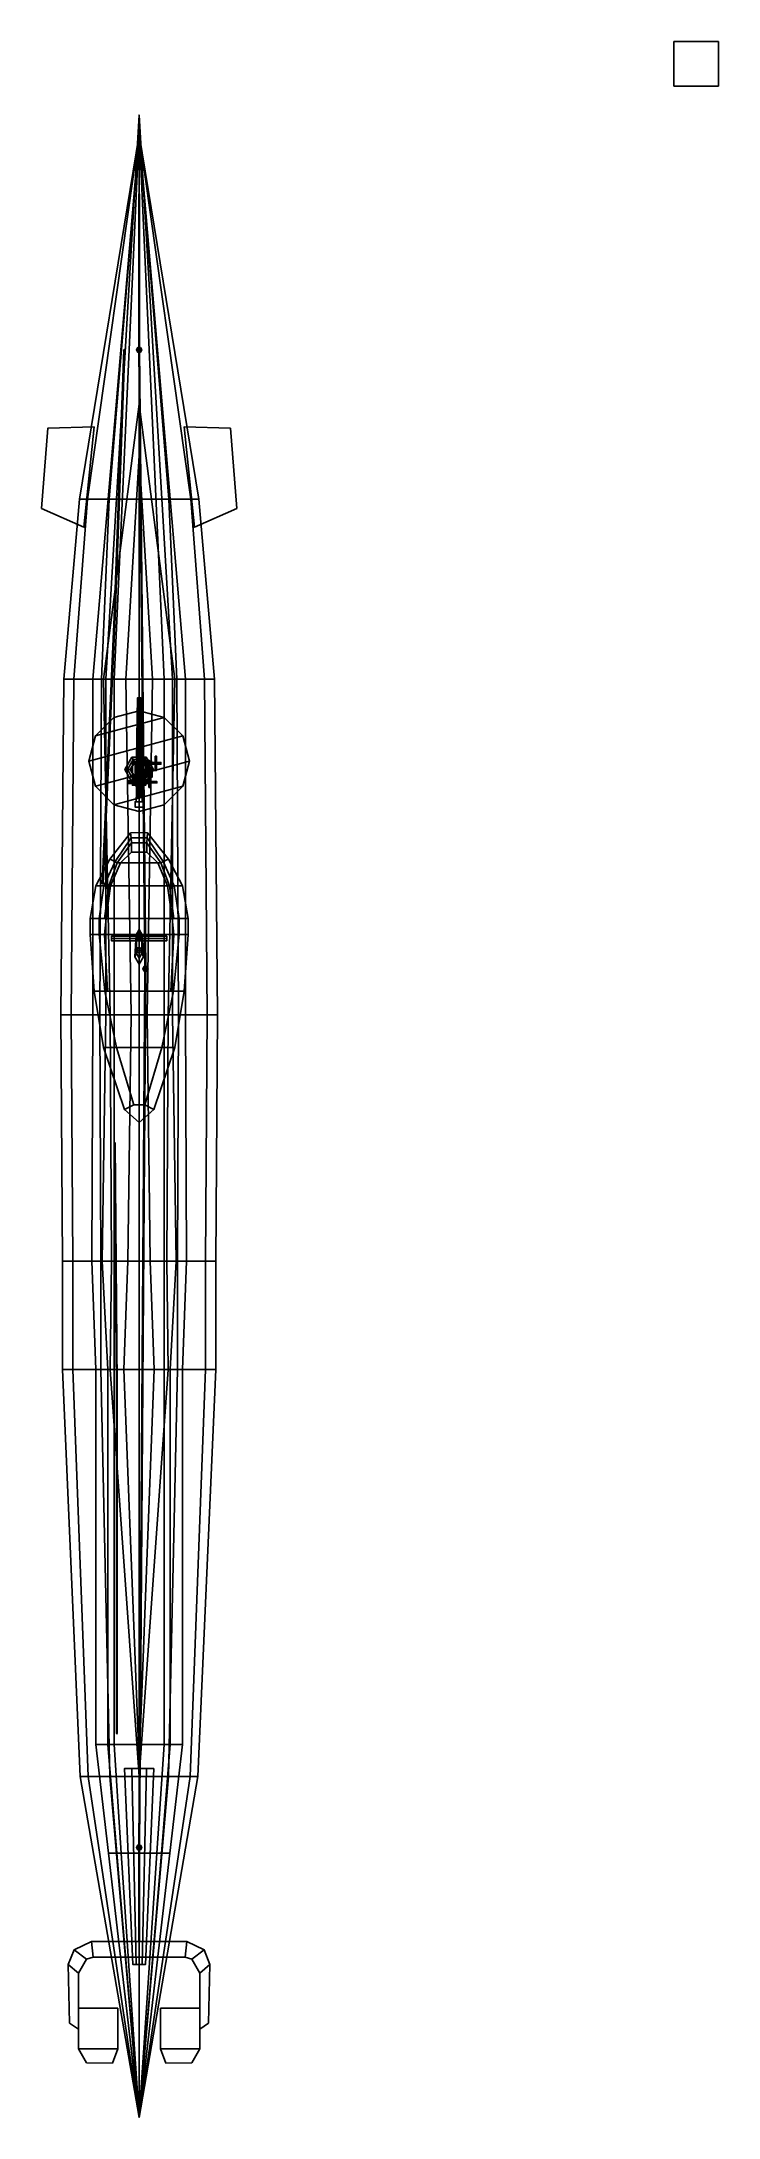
# Model space of a CAD drawing. Header units: millimetres. Extents: x -2.2 to 13, y -22.5 to 24.1.
import ezdxf

# ---------------------------------------------------------------- set-up
doc = ezdxf.new("R2010")
doc.units = ezdxf.units.MM
for name, color, linetype in [('gun', 1, 'Continuous'), ('mount', 2, 'Continuous'), ('sleeve', 5, 'Continuous')]:
    doc.layers.add(name, color=color, linetype=linetype)

msp = doc.modelspace()

# ---------------------------------------------------------------- linework, layer by layer
for points in [[(13, 24.12, 1), (13, 24.12), (12, 24.12), (12, 24.12, 1)], [(13, 24.12), (13, 23.12), (12, 23.12), (12, 24.12)], [(12, 24.12), (12, 23.12), (12, 23.12, 1), (12, 24.12, 1)], [(12, 24.12, 1), (12, 23.12, 1), (13, 23.12, 1), (13, 24.12, 1)], [(13, 23.12, 1), (13, 23.12), (13, 24.12), (13, 24.12, 1)], [(12, 23.12, 1), (12, 23.12), (13, 23.12), (13, 23.12, 1)], [(0, 22.47, 1.12), (0, 22.03, -0.67), (-1.04, 9.81, 0.42), (-0.75, 9.81, 1.37)], [(0, 22.13, 1.42), (0, 22.47, 1.12), (-0.75, 9.81, 1.37), (-0.56, 9.81, 1.53)], [(0.56, 9.81, 1.53), (0.75, 9.81, 1.37), (0, 22.47, 1.12), (0, 22.13, 1.42)], [(0.75, 9.81, 1.37), (1.04, 9.81, 0.42), (0, 22.03, -0.67), (0, 22.47, 1.12)], [(-1.34, 13.85, -0.67), (-1.16, 13.85), (0, 22.03, -0.67)], [(-1.16, 13.85, -1.34), (-1.34, 13.85, -0.67), (0, 22.03, -0.67)], [(-1.16, 13.85), (-0.67, 13.85, 0.49), (0, 22.03, -0.67)], [(-0.67, 13.85, -1.83), (-1.16, 13.85, -1.34), (0, 22.03, -0.67)], [(-0.67, 13.85, 0.49), (0, 13.85, 0.67), (0, 22.03, -0.67)], [(0, 13.85, -2.01), (-0.67, 13.85, -1.83), (0, 22.03, -0.67)], [(0, 22.13, 1.42), (0, 22.13, 1.42), (-0.56, 9.81, 1.53), (0, 9.81, 1.53)], [(0, 9.81, 1.53), (0.56, 9.81, 1.53), (0, 22.13, 1.42)], [(0, 13.85, 0.67), (0.67, 13.85, 0.49), (0, 22.03, -0.67)], [(0.67, 13.85, 0.49), (1.16, 13.85), (0, 22.03, -0.67)], [(1.16, 13.85), (1.34, 13.85, -0.67), (0, 22.03, -0.67)], [(1.34, 13.85, -0.67), (1.16, 13.85, -1.34), (0, 22.03, -0.67)], [(1.16, 13.85, -1.34), (0.67, 13.85, -1.83), (0, 22.03, -0.67)], [(0.67, 13.85, -1.83), (0, 13.85, -2.01), (0, 22.03, -0.67)], [(0, 20.7, 1.43), (-0.01, 20.7, 1.42), (-0.01, 17.2, 2.77), (0, 17.2, 2.78)], [(-0.01, 20.7, 1.42), (0, 20.7, 1.41), (0, 17.2, 2.76), (-0.01, 17.2, 2.77)], [(0.01, 20.7, 1.42), (0, 20.7, 1.43), (0, 17.2, 2.78), (0.01, 17.2, 2.77)], [(0, 20.7, 1.41), (0.01, 20.7, 1.42), (0.01, 17.2, 2.77), (0, 17.2, 2.76)], [(-0.03, 17.252, 1.46), (-0.06, 17.2, 1.46), (-0.06, 17.2, 2.82), (-0.03, 17.252, 2.82)], [(-0.06, 17.2, 2.82), (0.06, 17.2, 2.82), (0.03, 17.252, 2.82), (-0.03, 17.252, 2.82)], [(0.03, 17.252, 1.46), (-0.03, 17.252, 1.46), (-0.03, 17.252, 2.82), (0.03, 17.252, 2.82)], [(0.06, 17.2, 1.46), (0.03, 17.252, 1.46), (0.03, 17.252, 2.82), (0.06, 17.2, 2.82)], [(-0.33, 17.21, 2.52), (-0.34, 17.2, 2.51), (-0.56, 11.21, 2.51), (-0.55, 11.21, 2.52)], [(-0.34, 17.2, 2.51), (-0.33, 17.19, 2.5), (-0.55, 11.21, 2.5), (-0.56, 11.21, 2.51)], [(-0.32, 17.2, 2.51), (-0.33, 17.21, 2.52), (-0.55, 11.21, 2.52), (-0.54, 11.21, 2.51)], [(-0.33, 17.19, 2.5), (-0.32, 17.2, 2.51), (-0.54, 11.21, 2.51), (-0.55, 11.21, 2.5)], [(-0.33, 17.21, 1.46), (-0.34, 17.2, 1.46), (-0.34, 17.2, 2.51), (-0.33, 17.21, 2.52)], [(-0.34, 17.2, 1.46), (-0.33, 17.19, 1.46), (-0.33, 17.19, 2.5), (-0.34, 17.2, 2.51)], [(-0.32, 17.2, 1.46), (-0.33, 17.21, 1.46), (-0.33, 17.21, 2.52), (-0.32, 17.2, 2.51)], [(-0.33, 17.19, 1.46), (-0.32, 17.2, 1.46), (-0.32, 17.2, 2.51), (-0.33, 17.19, 2.5)], [(-0.06, 17.2, 1.46), (-0.03, 17.148, 1.46), (-0.03, 17.148, 2.82), (-0.06, 17.2, 2.82)], [(-0.03, 17.148, 2.82), (0.03, 17.148, 2.82), (0.06, 17.2, 2.82), (-0.06, 17.2, 2.82)], [(-0.03, 17.148, 1.46), (0.03, 17.148, 1.46), (0.03, 17.148, 2.82), (-0.03, 17.148, 2.82)], [(0, 17.2, 2.78), (-0.01, 17.2, 2.77), (0.13, 3.31, 5.67), (0.14, 3.31, 5.68)], [(-0.01, 17.2, 2.77), (0, 17.2, 2.76), (0.14, 3.31, 5.66), (0.13, 3.31, 5.67)], [(0.01, 17.2, 2.77), (0, 17.2, 2.78), (0.14, 3.31, 5.68), (0.15, 3.31, 5.67)], [(0, 17.2, 2.76), (0.01, 17.2, 2.77), (0.15, 3.31, 5.67), (0.14, 3.31, 5.66)], [(0.03, 17.148, 1.46), (0.06, 17.2, 1.46), (0.06, 17.2, 2.82), (0.03, 17.148, 2.82)], [(0, 15.98, -1.66), (0, 14.83, -1.98), (-0.3, 9.81, -2.6), (-0.8, 9.81, -2.19)], [(0.8, 9.81, -2.19), (0.3, 9.81, -2.6), (0, 14.83, -1.98), (0, 15.98, -1.66)], [(-2.19, 13.64, -1.25), (-1.24, 13.22, -1.25), (-1.01, 15.47, -1.25), (-2.05, 15.44, -1.25)], [(2.19, 13.64, -1.25), (1.24, 13.22, -1.25), (1.01, 15.47, -1.25), (2.05, 15.44, -1.25)], [(0.3, 9.81, -2.6), (-0.3, 9.81, -2.6), (0, 14.83, -1.98)], [(-1.69, 9.81, -0.75), (-1.464, 9.81, 0.095), (-1.16, 13.85), (-1.34, 13.85, -0.67)], [(-1.464, 9.81, -1.595), (-1.69, 9.81, -0.75), (-1.34, 13.85, -0.67), (-1.16, 13.85, -1.34)], [(-1.464, 9.81, 0.095), (-0.845, 9.81, 0.714), (-0.67, 13.85, 0.49), (-1.16, 13.85)], [(-0.845, 9.81, -2.214), (-1.464, 9.81, -1.595), (-1.16, 13.85, -1.34), (-0.67, 13.85, -1.83)], [(-0.845, 9.81, 0.714), (0, 9.81, 0.94), (0, 13.85, 0.67), (-0.67, 13.85, 0.49)], [(0, 9.81, -2.44), (-0.845, 9.81, -2.214), (-0.67, 13.85, -1.83), (0, 13.85, -2.01)], [(0, 9.81, 0.94), (0.845, 9.81, 0.714), (0.67, 13.85, 0.49), (0, 13.85, 0.67)], [(0.845, 9.81, -2.214), (0, 9.81, -2.44), (0, 13.85, -2.01), (0.67, 13.85, -1.83)], [(0.845, 9.81, 0.714), (1.464, 9.81, 0.095), (1.16, 13.85), (0.67, 13.85, 0.49)], [(1.464, 9.81, -1.595), (0.845, 9.81, -2.214), (0.67, 13.85, -1.83), (1.16, 13.85, -1.34)], [(1.464, 9.81, 0.095), (1.69, 9.81, -0.75), (1.34, 13.85, -0.67), (1.16, 13.85)], [(1.69, 9.81, -0.75), (1.464, 9.81, -1.595), (1.16, 13.85, -1.34), (1.34, 13.85, -0.67)], [(-0.55, 11.21, 2.52), (-0.56, 11.21, 2.51), (-0.83, 5.22, 2.51), (-0.82, 5.22, 2.52)], [(-0.56, 11.21, 2.51), (-0.55, 11.21, 2.5), (-0.82, 5.22, 2.5), (-0.83, 5.22, 2.51)], [(-0.54, 11.21, 2.51), (-0.55, 11.21, 2.52), (-0.82, 5.22, 2.52), (-0.81, 5.22, 2.51)], [(-0.55, 11.21, 2.5), (-0.54, 11.21, 2.51), (-0.81, 5.22, 2.51), (-0.82, 5.22, 2.5)], [(-0.55, 11.22, 1.51), (-0.56, 11.21, 1.51), (-0.56, 11.21, 2.51), (-0.55, 11.22, 2.51)], [(-0.56, 11.21, 1.51), (-0.55, 11.2, 1.51), (-0.55, 11.2, 2.51), (-0.56, 11.21, 2.51)], [(-0.54, 11.21, 1.51), (-0.55, 11.22, 1.51), (-0.55, 11.22, 2.51), (-0.54, 11.21, 2.51)], [(-0.55, 11.2, 1.51), (-0.54, 11.21, 1.51), (-0.54, 11.21, 2.51), (-0.55, 11.2, 2.51)], [(-1.76, 2.28, -0.86), (-1.524, 2.28, 0.02), (-1.464, 9.81, 0.095), (-1.69, 9.81, -0.75)], [(-1.524, 2.28, -1.74), (-1.76, 2.28, -0.86), (-1.69, 9.81, -0.75), (-1.464, 9.81, -1.595)], [(-1.524, 2.28, 0.02), (-0.88, 2.28, 0.664), (-0.845, 9.81, 0.714), (-1.464, 9.81, 0.095)], [(-0.88, 2.28, -2.384), (-1.524, 2.28, -1.74), (-1.464, 9.81, -1.595), (-0.845, 9.81, -2.214)], [(-0.75, 9.81, 1.37), (-1.04, 9.81, 0.42), (-1.04, 2.28, 0.43), (-0.75, 2.28, 1.42)], [(0, 2.28, -2.62), (-0.88, 2.28, -2.384), (-0.845, 9.81, -2.214), (0, 9.81, -2.44)], [(-0.8, 9.81, -2.19), (-0.3, 9.81, -2.6), (-0.18, 2.28, -2.91), (-0.65, 2.28, -2.28)], [(-0.56, 9.81, 1.53), (-0.75, 9.81, 1.37), (-0.75, 2.28, 1.42), (-0.56, 2.28, 1.58)], [(0, 9.81, 1.53), (-0.56, 9.81, 1.53), (-0.56, 2.28, 1.58), (0, 2.28, 1.58)], [(0.18, 2.28, -2.91), (-0.18, 2.28, -2.91), (-0.3, 9.81, -2.6), (0.3, 9.81, -2.6)], [(0, 2.28, 1.58), (0.56, 2.28, 1.58), (0.56, 9.81, 1.53), (0, 9.81, 1.53)], [(0.88, 2.28, -2.384), (0, 2.28, -2.62), (0, 9.81, -2.44), (0.845, 9.81, -2.214)], [(0.65, 2.28, -2.28), (0.18, 2.28, -2.91), (0.3, 9.81, -2.6), (0.8, 9.81, -2.19)], [(0.56, 2.28, 1.58), (0.75, 2.28, 1.42), (0.75, 9.81, 1.37), (0.56, 9.81, 1.53)], [(0.75, 2.28, 1.42), (1.04, 2.28, 0.43), (1.04, 9.81, 0.42), (0.75, 9.81, 1.37)], [(0.88, 2.28, 0.664), (1.524, 2.28, 0.02), (1.464, 9.81, 0.095), (0.845, 9.81, 0.714)], [(1.524, 2.28, -1.74), (0.88, 2.28, -2.384), (0.845, 9.81, -2.214), (1.464, 9.81, -1.595)], [(1.524, 2.28, 0.02), (1.76, 2.28, -0.86), (1.69, 9.81, -0.75), (1.464, 9.81, 0.095)], [(1.76, 2.28, -0.86), (1.524, 2.28, -1.74), (1.464, 9.81, -1.595), (1.69, 9.81, -0.75)], [(-0.979, 8.535, 1.55), (-1.13, 7.97, 1.55), (0.979, 8.535, 1.55), (0.565, 8.949, 1.55)], [(-0.565, 8.949, 1.55), (-0.979, 8.535, 1.55), (0.565, 8.949, 1.55), (0, 9.1, 1.55)], [(-0.565, 8.949, 1.53), (-0.979, 8.535, 0.57), (-0.979, 8.535, 1.55), (-0.565, 8.949, 1.55)], [(0, 9.1, 1.53), (-0.565, 8.949, 1.53), (-0.565, 8.949, 1.55), (0, 9.1, 1.55)], [(0.565, 8.949, 1.53), (0, 9.1, 1.53), (0, 9.1, 1.55), (0.565, 8.949, 1.55)], [(0.979, 8.535, 0.57), (0.565, 8.949, 1.53), (0.565, 8.949, 1.55), (0.979, 8.535, 1.55)], [(-0.979, 8.535, 0.57), (-1.13, 7.97, 0.37), (-1.13, 7.97, 1.55), (-0.979, 8.535, 1.55)], [(-1.13, 7.97, 1.55), (-0.979, 7.405, 1.55), (1.13, 7.97, 1.55), (0.979, 8.535, 1.55)], [(1.13, 7.97, 0.37), (0.979, 8.535, 0.57), (0.979, 8.535, 1.55), (1.13, 7.97, 1.55)], [(-1.13, 7.97, 0.37), (-0.979, 7.405, 0.55), (-0.979, 7.405, 1.55), (-1.13, 7.97, 1.55)], [(-0.979, 7.405, 1.55), (-0.565, 6.991, 1.55), (0.979, 7.405, 1.55), (1.13, 7.97, 1.55)], [(0.979, 7.405, 0.55), (1.13, 7.97, 0.37), (1.13, 7.97, 1.55), (0.979, 7.405, 1.55)], [(-0.979, 7.405, 0.55), (-0.565, 6.991, 1.54), (-0.565, 6.991, 1.55), (-0.979, 7.405, 1.55)], [(-0.565, 6.991, 1.55), (0, 6.84, 1.55), (0.565, 6.991, 1.55), (0.979, 7.405, 1.55)], [(-0.565, 6.991, 1.54), (0, 6.84, 1.54), (0, 6.84, 1.55), (-0.565, 6.991, 1.55)], [(0, 6.84, 1.54), (0.565, 6.991, 1.54), (0.565, 6.991, 1.55), (0, 6.84, 1.55)], [(0.565, 6.991, 1.54), (0.979, 7.405, 0.55), (0.979, 7.405, 1.55), (0.565, 6.991, 1.55)], [(-0.19, 6.36, 1.55), (-0.66, 5.77, 1.47), (-0.54, 5.72, 3.55), (-0.18, 6.25, 3.55)], [(-0.18, 6.25, 3.55), (-0.54, 5.72, 3.55), (-0.49, 5.69, 4.74), (-0.17, 6.14, 4.74)], [(-0.17, 6.14, 4.74), (-0.49, 5.69, 4.74), (-0.42, 5.69, 5.13), (-0.17, 5.93, 5.13)], [(-0.18, 6.25, 3.55), (0, 6.25, 3.55), (0, 6.37, 1.55), (-0.19, 6.36, 1.55)], [(-0.17, 6.14, 4.74), (0, 6.14, 4.74), (0, 6.25, 3.55), (-0.18, 6.25, 3.55)], [(-0.17, 5.93, 5.13), (0, 5.93, 5.13), (0, 6.14, 4.74), (-0.17, 6.14, 4.74)], [(0, 6.25, 3.55), (0.18, 6.25, 3.55), (0.19, 6.36, 1.55), (0, 6.37, 1.55)], [(0, 6.14, 4.74), (0.17, 6.14, 4.74), (0.18, 6.25, 3.55), (0, 6.25, 3.55)], [(0, 5.93, 5.13), (0.17, 5.93, 5.13), (0.17, 6.14, 4.74), (0, 6.14, 4.74)], [(0.17, 6.14, 4.74), (0.49, 5.69, 4.74), (0.54, 5.72, 3.55), (0.18, 6.25, 3.55)], [(0.17, 5.93, 5.13), (0.42, 5.69, 5.13), (0.49, 5.69, 4.74), (0.17, 6.14, 4.74)], [(0.18, 6.25, 3.55), (0.54, 5.72, 3.55), (0.66, 5.77, 1.47), (0.19, 6.36, 1.55)], [(-0.66, 5.77, 1.47), (-0.97, 5.17, 0.6), (-0.79, 5.17, 3.55), (-0.54, 5.72, 3.55)], [(-0.54, 5.72, 3.55), (-0.79, 5.17, 3.55), (-0.68, 5.17, 4.74), (-0.49, 5.69, 4.74)], [(-0.49, 5.69, 4.74), (-0.68, 5.17, 4.74), (-0.64, 5.17, 5.13), (-0.42, 5.69, 5.13)], [(-0.64, 5.17, 5.13), (0.64, 5.17, 5.13), (0.42, 5.69, 5.13), (-0.42, 5.69, 5.13)], [(-0.42, 5.69, 5.13), (0.42, 5.69, 5.13), (0.17, 5.93, 5.13), (-0.17, 5.93, 5.13)], [(0.42, 5.69, 5.13), (0.64, 5.17, 5.13), (0.68, 5.17, 4.74), (0.49, 5.69, 4.74)], [(0.49, 5.69, 4.74), (0.68, 5.17, 4.74), (0.79, 5.17, 3.55), (0.54, 5.72, 3.55)], [(0.54, 5.72, 3.55), (0.79, 5.17, 3.55), (0.97, 5.17, 0.6), (0.66, 5.77, 1.47)], [(-0.97, 5.17, 0.6), (-1.1, 4.44, 0.37), (-0.9, 4.44, 3.55), (-0.79, 5.17, 3.55)], [(-0.79, 5.17, 3.55), (-0.9, 4.44, 3.55), (-0.78, 4.44, 4.74), (-0.68, 5.17, 4.74)], [(-0.68, 5.17, 4.74), (-0.78, 4.44, 4.74), (-0.74, 4.44, 5.13), (-0.64, 5.17, 5.13)], [(-0.74, 4.44, 5.13), (0.74, 4.44, 5.13), (0.64, 5.17, 5.13), (-0.64, 5.17, 5.13)], [(0.64, 5.17, 5.13), (0.74, 4.44, 5.13), (0.78, 4.44, 4.74), (0.68, 5.17, 4.74)], [(0.68, 5.17, 4.74), (0.78, 4.44, 4.74), (0.9, 4.44, 3.55), (0.79, 5.17, 3.55)], [(0.79, 5.17, 3.55), (0.9, 4.44, 3.55), (1.1, 4.44, 0.37), (0.97, 5.17, 0.6)], [(-1.1, 4.44, 0.37), (-1.1, 4.08, 0.37), (-0.9, 4.08, 3.55), (-0.9, 4.44, 3.55)], [(-0.9, 4.44, 3.55), (-0.9, 4.08, 3.55), (-0.78, 4.08, 4.57), (-0.74, 4.44, 5.13)], [(-0.78, 4.08, 4.57), (0.78, 4.08, 4.57), (0.74, 4.44, 5.13), (-0.74, 4.44, 5.13)], [(0.74, 4.44, 5.13), (0.78, 4.08, 4.57), (0.9, 4.08, 3.55), (0.9, 4.44, 3.55)], [(0.9, 4.44, 3.55), (0.9, 4.08, 3.55), (1.1, 4.08, 0.37), (1.1, 4.44, 0.37)], [(-1.1, 4.08, 0.37), (-1.01, 2.81, 0.46), (-0.77, 2.81, 3.55), (-0.9, 4.08, 3.55)], [(-0.9, 4.08, 3.55), (-0.77, 2.81, 3.55), (-0.71, 2.81, 4.57), (-0.78, 4.08, 4.57)], [(-0.71, 2.81, 4.57), (0.71, 2.81, 4.57), (0.78, 4.08, 4.57), (-0.78, 4.08, 4.57)], [(0.62, 3.99, 9.29), (0.62, 4.04, 9.24), (-0.62, 4.04, 9.24), (-0.62, 3.99, 9.29)], [(0.62, 4.04, 9.24), (0.62, 3.99, 9.19), (-0.62, 3.99, 9.19), (-0.62, 4.04, 9.24)], [(-0.62, 3.94, 9.24), (-0.62, 3.99, 9.29), (-0.62, 4.04, 9.24), (-0.62, 3.99, 9.19)], [(0.62, 3.99, 9.19), (0.62, 3.94, 9.24), (-0.62, 3.94, 9.24), (-0.62, 3.99, 9.19)], [(0.62, 3.94, 9.24), (0.62, 3.99, 9.29), (-0.62, 3.99, 9.29), (-0.62, 3.94, 9.24)], [(-0.07, 4.07, 4.57), (-0.1, 3.58, 4.57), (-0.06, 3.66, 5.7), (-0.06, 4, 5.7)], [(0, 4.11, 5.7), (0, 4.19, 4.57), (-0.07, 4.07, 4.57), (-0.06, 4, 5.7)], [(-0.06, 4, 5.7), (-0.06, 3.66, 5.7), (0, 3.54, 5.7), (0, 4.11, 5.7)], [(-0.03, 4.042, 5.7), (-0.06, 3.99, 5.7), (-0.06, 3.99, 9.24), (-0.03, 4.042, 9.24)], [(-0.06, 3.99, 9.24), (0.06, 3.99, 9.24), (0.03, 4.042, 9.24), (-0.03, 4.042, 9.24)], [(-0.06, 3.99, 5.7), (-0.03, 3.938, 5.7), (-0.03, 3.938, 9.24), (-0.06, 3.99, 9.24)], [(-0.03, 3.938, 9.24), (0.03, 3.938, 9.24), (0.06, 3.99, 9.24), (-0.06, 3.99, 9.24)], [(-0.03, 3.782, 5.7), (-0.06, 3.73, 5.7), (-0.06, 3.73, 7.64), (-0.03, 3.782, 7.64)], [(-0.06, 3.73, 7.64), (0.06, 3.73, 7.64), (0.03, 3.782, 7.64), (-0.03, 3.782, 7.64)], [(-0.06, 3.73, 5.7), (-0.03, 3.678, 5.7), (-0.03, 3.678, 7.64), (-0.06, 3.73, 7.64)], [(-0.03, 3.678, 7.64), (0.03, 3.678, 7.64), (0.06, 3.73, 7.64), (-0.06, 3.73, 7.64)], [(0, 4.04, 9.24), (-0.05, 3.99, 9.24), (-0.05, 3.99, 9.85), (0, 4.04, 9.85)], [(-0.05, 3.99, 9.85), (0, 3.94, 9.85), (0.05, 3.99, 9.85), (0, 4.04, 9.85)], [(-0.05, 3.99, 9.24), (0, 3.94, 9.24), (0, 3.94, 9.85), (-0.05, 3.99, 9.85)], [(0.03, 4.042, 5.7), (-0.03, 4.042, 5.7), (-0.03, 4.042, 9.24), (0.03, 4.042, 9.24)], [(-0.03, 3.938, 5.7), (0.03, 3.938, 5.7), (0.03, 3.938, 9.24), (-0.03, 3.938, 9.24)], [(0.03, 3.782, 5.7), (-0.03, 3.782, 5.7), (-0.03, 3.782, 7.64), (0.03, 3.782, 7.64)], [(0.06, 4, 5.7), (0.07, 4.07, 4.57), (0, 4.19, 4.57), (0, 4.11, 5.7)], [(0, 4.11, 5.7), (0, 3.54, 5.7), (0.06, 3.66, 5.7), (0.06, 4, 5.7)], [(0.05, 3.99, 9.24), (0, 4.04, 9.24), (0, 4.04, 9.85), (0.05, 3.99, 9.85)], [(0, 3.94, 9.24), (0.05, 3.99, 9.24), (0.05, 3.99, 9.85), (0, 3.94, 9.85)], [(0.06, 3.99, 5.7), (0.03, 4.042, 5.7), (0.03, 4.042, 9.24), (0.06, 3.99, 9.24)], [(0.03, 3.938, 5.7), (0.06, 3.99, 5.7), (0.06, 3.99, 9.24), (0.03, 3.938, 9.24)], [(0.06, 3.73, 5.7), (0.03, 3.782, 5.7), (0.03, 3.782, 7.64), (0.06, 3.73, 7.64)], [(0.03, 3.678, 5.7), (0.06, 3.73, 5.7), (0.06, 3.73, 7.64), (0.03, 3.678, 7.64)], [(0.06, 3.66, 5.7), (0.1, 3.58, 4.57), (0.07, 4.07, 4.57), (0.06, 4, 5.7)], [(0.62, 3.99, 9.19), (0.62, 4.04, 9.24), (0.62, 3.99, 9.29), (0.62, 3.94, 9.24)], [(0.78, 4.08, 4.57), (0.71, 2.81, 4.57), (0.77, 2.81, 3.55), (0.9, 4.08, 3.55)], [(0.9, 4.08, 3.55), (0.77, 2.81, 3.55), (1.01, 2.81, 0.46), (1.1, 4.08, 0.37)], [(-0.06, 3.66, 5.7), (-0.1, 3.58, 4.57), (0, 3.41, 4.57), (0, 3.54, 5.7)], [(-0.03, 3.678, 5.7), (0.03, 3.678, 5.7), (0.03, 3.678, 7.64), (-0.03, 3.678, 7.64)], [(0.14, 3.31, 5.68), (0.13, 3.31, 5.67), (-0.01, -16.41, 2.1), (0, -16.41, 2.11)], [(0.13, 3.31, 5.67), (0.14, 3.31, 5.66), (0, -16.41, 2.09), (-0.01, -16.41, 2.1)], [(0, 3.54, 5.7), (0, 3.41, 4.57), (0.1, 3.58, 4.57), (0.06, 3.66, 5.7)], [(0.15, 3.31, 5.67), (0.14, 3.31, 5.68), (0, -16.41, 2.11), (0.01, -16.41, 2.1)], [(0.14, 3.31, 5.66), (0.15, 3.31, 5.67), (0.01, -16.41, 2.1), (0, -16.41, 2.09)], [(0.11, 3.362, 4.57), (0.08, 3.31, 4.57), (0.08, 3.31, 5.84), (0.11, 3.362, 5.84)], [(0.08, 3.31, 5.84), (0.2, 3.31, 5.84), (0.17, 3.362, 5.84), (0.11, 3.362, 5.84)], [(0.08, 3.31, 4.57), (0.11, 3.258, 4.57), (0.11, 3.258, 5.84), (0.08, 3.31, 5.84)], [(0.11, 3.258, 5.84), (0.17, 3.258, 5.84), (0.2, 3.31, 5.84), (0.08, 3.31, 5.84)], [(0.17, 3.362, 4.57), (0.11, 3.362, 4.57), (0.11, 3.362, 5.84), (0.17, 3.362, 5.84)], [(0.2, 3.31, 4.57), (0.17, 3.362, 4.57), (0.17, 3.362, 5.84), (0.2, 3.31, 5.84)], [(0.17, 3.258, 4.57), (0.2, 3.31, 4.57), (0.2, 3.31, 5.84), (0.17, 3.258, 5.84)], [(-1.01, 2.81, 0.46), (-0.8, 1.54, 1.27), (-0.51, 1.54, 3.55), (-0.77, 2.81, 3.55)], [(-0.51, 1.54, 3.55), (0.51, 1.54, 3.55), (0.77, 2.81, 3.55), (-0.77, 2.81, 3.55)], [(-0.77, 2.81, 3.55), (0.77, 2.81, 3.55), (0.71, 2.81, 4.57), (-0.71, 2.81, 4.57)], [(0.11, 3.258, 4.57), (0.17, 3.258, 4.57), (0.17, 3.258, 5.84), (0.11, 3.258, 5.84)], [(0.77, 2.81, 3.55), (0.51, 1.54, 3.55), (0.8, 1.54, 1.27), (1.01, 2.81, 0.46)], [(-1.72, -3.25, -0.77), (-1.49, -3.25, 0.09), (-1.524, 2.28, 0.02), (-1.76, 2.28, -0.86)], [(-1.49, -3.25, -1.63), (-1.72, -3.25, -0.77), (-1.76, 2.28, -0.86), (-1.524, 2.28, -1.74)], [(-1.49, -3.25, 0.09), (-0.86, -3.25, 0.72), (-0.88, 2.28, 0.664), (-1.524, 2.28, 0.02)], [(-0.86, -3.25, -2.26), (-1.49, -3.25, -1.63), (-1.524, 2.28, -1.74), (-0.88, 2.28, -2.384)], [(-0.75, 2.28, 1.42), (-1.04, 2.28, 0.43), (-1.06, -3.25, 0.42), (-0.83, -3.25, 1.41)], [(0, -3.25, -2.49), (-0.86, -3.25, -2.26), (-0.88, 2.28, -2.384), (0, 2.28, -2.62)], [(-0.56, 2.28, 1.58), (-0.75, 2.28, 1.42), (-0.83, -3.25, 1.41), (-0.56, -3.25, 1.55)], [(-0.65, 2.28, -2.28), (-0.18, 2.28, -2.91), (-0.25, -3.25, -2.8), (-0.62, -3.25, -2.3)], [(0, 2.28, 1.58), (-0.56, 2.28, 1.58), (-0.56, -3.25, 1.55), (0, -3.25, 1.57)], [(0.25, -3.25, -2.8), (-0.25, -3.25, -2.8), (-0.18, 2.28, -2.91), (0.18, 2.28, -2.91)], [(0, -3.25, 1.57), (0.56, -3.25, 1.55), (0.56, 2.28, 1.58), (0, 2.28, 1.58)], [(0.86, -3.25, -2.26), (0, -3.25, -2.49), (0, 2.28, -2.62), (0.88, 2.28, -2.384)], [(0.62, -3.25, -2.3), (0.25, -3.25, -2.8), (0.18, 2.28, -2.91), (0.65, 2.28, -2.28)], [(0.56, -3.25, 1.55), (0.83, -3.25, 1.41), (0.75, 2.28, 1.42), (0.56, 2.28, 1.58)], [(0.83, -3.25, 1.41), (1.06, -3.25, 0.42), (1.04, 2.28, 0.43), (0.75, 2.28, 1.42)], [(0.86, -3.25, 0.72), (1.49, -3.25, 0.09), (1.524, 2.28, 0.02), (0.88, 2.28, 0.664)], [(1.49, -3.25, -1.63), (0.86, -3.25, -2.26), (0.88, 2.28, -2.384), (1.524, 2.28, -1.74)], [(1.49, -3.25, 0.09), (1.72, -3.25, -0.77), (1.76, 2.28, -0.86), (1.524, 2.28, 0.02)], [(1.72, -3.25, -0.77), (1.49, -3.25, -1.63), (1.524, 2.28, -1.74), (1.76, 2.28, -0.86)], [(-0.8, 1.54, 1.27), (-0.33, 0.15, 1.55), (-0.12, 0.26, 3.55), (-0.51, 1.54, 3.55)], [(-0.12, 0.26, 3.55), (0.13, 0.26, 3.55), (0.51, 1.54, 3.55), (-0.51, 1.54, 3.55)], [(0.51, 1.54, 3.55), (0.13, 0.26, 3.55), (0.33, 0.15, 1.55), (0.8, 1.54, 1.27)], [(-0.33, 0.15, 1.55), (0, -0.14, 1.55), (0, 0.26, 3.55), (-0.12, 0.26, 3.55)], [(0, -0.14, 1.55), (0.33, 0.15, 1.55), (0.13, 0.26, 3.55), (0, 0.26, 3.55)], [(-0.55, -0.59, 1.57), (-0.56, -0.6, 1.57), (-0.56, -0.6, 2.51), (-0.55, -0.59, 2.52)], [(-0.55, -0.59, 2.52), (-0.56, -0.6, 2.51), (-0.51, -6.02, 2.55), (-0.5, -6.02, 2.56)], [(-0.56, -0.6, 1.57), (-0.55, -0.61, 1.57), (-0.55, -0.61, 2.5), (-0.56, -0.6, 2.51)], [(-0.56, -0.6, 2.51), (-0.55, -0.61, 2.5), (-0.5, -6.02, 2.54), (-0.51, -6.02, 2.55)], [(-0.54, -0.6, 1.57), (-0.55, -0.59, 1.57), (-0.55, -0.59, 2.52), (-0.54, -0.6, 2.51)], [(-0.54, -0.6, 2.51), (-0.55, -0.59, 2.52), (-0.5, -6.02, 2.56), (-0.49, -6.02, 2.55)], [(-0.55, -0.61, 1.57), (-0.54, -0.6, 1.57), (-0.54, -0.6, 2.51), (-0.55, -0.61, 2.5)], [(-0.55, -0.61, 2.5), (-0.54, -0.6, 2.51), (-0.49, -6.02, 2.55), (-0.5, -6.02, 2.54)], [(-1.72, -5.68, -0.78), (-1.49, -5.68, 0.08), (-1.49, -3.25, 0.09), (-1.72, -3.25, -0.77)], [(-1.49, -5.68, -1.64), (-1.72, -5.68, -0.78), (-1.72, -3.25, -0.77), (-1.49, -3.25, -1.63)], [(-1.49, -5.68, 0.08), (-0.86, -5.68, 0.71), (-0.86, -3.25, 0.72), (-1.49, -3.25, 0.09)], [(-0.86, -5.68, -2.27), (-1.49, -5.68, -1.64), (-1.49, -3.25, -1.63), (-0.86, -3.25, -2.26)], [(-0.83, -3.25, 1.41), (-1.06, -3.25, 0.42), (-0.97, -5.68, 0.5), (-0.7, -5.68, 1.4)], [(0, -5.68, -2.5), (-0.86, -5.68, -2.27), (-0.86, -3.25, -2.26), (0, -3.25, -2.49)], [(-0.56, -3.25, 1.55), (-0.83, -3.25, 1.41), (-0.7, -5.68, 1.4), (-0.56, -5.68, 1.54)], [(-0.62, -3.25, -2.3), (-0.25, -3.25, -2.8), (-0.34, -5.68, -2.72), (-0.65, -5.68, -2.32)], [(0, -3.25, 1.57), (-0.56, -3.25, 1.55), (-0.56, -5.68, 1.54), (0, -5.68, 1.56)], [(0.34, -5.68, -2.72), (-0.34, -5.68, -2.72), (-0.25, -3.25, -2.8), (0.25, -3.25, -2.8)], [(0, -5.68, 1.56), (0.56, -5.68, 1.54), (0.56, -3.25, 1.55), (0, -3.25, 1.57)], [(0.86, -5.68, -2.27), (0, -5.68, -2.5), (0, -3.25, -2.49), (0.86, -3.25, -2.26)], [(0.65, -5.68, -2.32), (0.34, -5.68, -2.72), (0.25, -3.25, -2.8), (0.62, -3.25, -2.3)], [(0.56, -5.68, 1.54), (0.7, -5.68, 1.4), (0.83, -3.25, 1.41), (0.56, -3.25, 1.55)], [(0.7, -5.68, 1.4), (0.97, -5.68, 0.5), (1.06, -3.25, 0.42), (0.83, -3.25, 1.41)], [(0.86, -5.68, 0.71), (1.49, -5.68, 0.08), (1.49, -3.25, 0.09), (0.86, -3.25, 0.72)], [(1.49, -5.68, -1.64), (0.86, -5.68, -2.27), (0.86, -3.25, -2.26), (1.49, -3.25, -1.63)], [(1.49, -5.68, 0.08), (1.72, -5.68, -0.78), (1.72, -3.25, -0.77), (1.49, -3.25, 0.09)], [(1.72, -5.68, -0.78), (1.49, -5.68, -1.64), (1.49, -3.25, -1.63), (1.72, -3.25, -0.77)], [(-1.32, -14.82, -0.51), (-1.143, -14.82, 0.15), (-1.49, -5.68, 0.08), (-1.72, -5.68, -0.78)], [(-1.143, -14.82, -1.17), (-1.32, -14.82, -0.51), (-1.72, -5.68, -0.78), (-1.49, -5.68, -1.64)], [(-1.143, -14.82, 0.15), (-0.66, -14.82, 0.633), (-0.86, -5.68, 0.71), (-1.49, -5.68, 0.08)], [(-0.66, -14.82, -1.653), (-1.143, -14.82, -1.17), (-1.49, -5.68, -1.64), (-0.86, -5.68, -2.27)], [(-0.7, -5.68, 1.4), (-0.97, -5.68, 0.5), (-0.97, -14.1, 0.32), (-0.7, -14.1, 1.4)], [(0, -14.82, -1.83), (-0.66, -14.82, -1.653), (-0.86, -5.68, -2.27), (0, -5.68, -2.5)], [(-0.56, -5.68, 1.54), (-0.7, -5.68, 1.4), (-0.7, -14.1, 1.4), (-0.56, -14.1, 1.54)], [(-0.65, -5.68, -2.32), (-0.34, -5.68, -2.72), (0, -14.5, -1.93), (0, -14.82, -1.83)], [(0, -5.68, 1.56), (-0.56, -5.68, 1.54), (-0.56, -14.1, 1.54), (0, -14.1, 1.56)], [(-0.5, -6.01, 1.55), (-0.51, -6.02, 1.55), (-0.51, -6.02, 2.55), (-0.5, -6.01, 2.55)], [(-0.51, -6.02, 1.55), (-0.5, -6.03, 1.55), (-0.5, -6.03, 2.55), (-0.51, -6.02, 2.55)], [(-0.5, -6.02, 2.56), (-0.51, -6.02, 2.55), (-0.51, -13.85, 2.3), (-0.5, -13.86, 2.31)], [(-0.51, -6.02, 2.55), (-0.5, -6.02, 2.54), (-0.5, -13.84, 2.29), (-0.51, -13.85, 2.3)], [(-0.49, -6.02, 1.55), (-0.5, -6.01, 1.55), (-0.5, -6.01, 2.55), (-0.49, -6.02, 2.55)], [(-0.5, -6.03, 1.55), (-0.49, -6.02, 1.55), (-0.49, -6.02, 2.55), (-0.5, -6.03, 2.55)], [(-0.49, -6.02, 2.55), (-0.5, -6.02, 2.56), (-0.5, -13.86, 2.31), (-0.49, -13.85, 2.3)], [(-0.5, -6.02, 2.54), (-0.49, -6.02, 2.55), (-0.49, -13.85, 2.3), (-0.5, -13.84, 2.29)], [(0, -14.5, -1.93), (0, -14.5, -1.93), (-0.34, -5.68, -2.72), (0.34, -5.68, -2.72)], [(0, -14.1, 1.56), (0.56, -14.1, 1.54), (0.56, -5.68, 1.54), (0, -5.68, 1.56)], [(0, -14.82, -1.83), (0, -14.5, -1.93), (0.34, -5.68, -2.72), (0.65, -5.68, -2.32)], [(0.66, -14.82, -1.653), (0, -14.82, -1.83), (0, -5.68, -2.5), (0.86, -5.68, -2.27)], [(0.56, -14.1, 1.54), (0.7, -14.1, 1.4), (0.7, -5.68, 1.4), (0.56, -5.68, 1.54)], [(0.66, -14.82, 0.633), (1.143, -14.82, 0.15), (1.49, -5.68, 0.08), (0.86, -5.68, 0.71)], [(1.143, -14.82, -1.17), (0.66, -14.82, -1.653), (0.86, -5.68, -2.27), (1.49, -5.68, -1.64)], [(0.7, -14.1, 1.4), (0.97, -14.1, 0.32), (0.97, -5.68, 0.5), (0.7, -5.68, 1.4)], [(1.143, -14.82, 0.15), (1.32, -14.82, -0.51), (1.72, -5.68, -0.78), (1.49, -5.68, 0.08)], [(1.32, -14.82, -0.51), (1.143, -14.82, -1.17), (1.49, -5.68, -1.64), (1.72, -5.68, -0.78)], [(-0.5, -13.84, 1.55), (-0.51, -13.85, 1.55), (-0.51, -13.85, 2.3), (-0.5, -13.84, 2.29)], [(-0.51, -13.85, 1.55), (-0.5, -13.86, 1.55), (-0.5, -13.86, 2.31), (-0.51, -13.85, 2.3)], [(-0.49, -13.85, 1.55), (-0.5, -13.84, 1.55), (-0.5, -13.84, 2.29), (-0.49, -13.85, 2.3)], [(-0.5, -13.86, 1.55), (-0.49, -13.85, 1.55), (-0.49, -13.85, 2.3), (-0.5, -13.86, 2.31)], [(-0.7, -14.1, 1.4), (-0.97, -14.1, 0.32), (-0.69, -16.54, 0.32), (-0.5, -16.54, 1.4)], [(-0.56, -14.1, 1.54), (-0.7, -14.1, 1.4), (-0.5, -16.54, 1.4), (-0.4, -16.54, 1.54)], [(0, -14.1, 1.56), (-0.56, -14.1, 1.54), (-0.4, -16.54, 1.54), (0, -16.54, 1.56)], [(0, -16.54, 1.56), (0.4, -16.54, 1.54), (0.56, -14.1, 1.54), (0, -14.1, 1.56)], [(0.4, -16.54, 1.54), (0.5, -16.54, 1.4), (0.7, -14.1, 1.4), (0.56, -14.1, 1.54)], [(0.5, -16.54, 1.4), (0.69, -16.54, 0.32), (0.97, -14.1, 0.32), (0.7, -14.1, 1.4)], [(-1.32, -14.82, -0.51), (-1.143, -14.82, -1.17), (0, -22.47, 0.14)], [(-1.143, -14.82, 0.15), (-1.32, -14.82, -0.51), (0, -22.47, 0.14)], [(-1.143, -14.82, -1.17), (-0.66, -14.82, -1.653), (0, -22.47, 0.14)], [(-0.66, -14.82, 0.633), (-1.143, -14.82, 0.15), (0, -22.47, 0.14)], [(-0.66, -14.82, -1.653), (0, -14.82, -1.83), (0, -22.47, 0.14)], [(-0.33, -14.64, -1.49), (-0.165, -14.64, -1.776), (-0.07, -19.04, -1.611), (-0.14, -19.04, -1.49)], [(-0.165, -14.64, -1.204), (-0.33, -14.64, -1.49), (-0.14, -19.04, -1.49), (-0.07, -19.04, -1.369)], [(-0.165, -14.64, -1.776), (0.165, -14.64, -1.776), (0.07, -19.04, -1.611), (-0.07, -19.04, -1.611)], [(0.165, -14.64, -1.204), (-0.165, -14.64, -1.204), (-0.07, -19.04, -1.369), (0.07, -19.04, -1.369)], [(0, -14.82, -1.83), (0.66, -14.82, -1.653), (0, -22.47, 0.14)], [(0.66, -14.82, -1.653), (1.143, -14.82, -1.17), (0, -22.47, 0.14)], [(1.143, -14.82, -1.17), (1.32, -14.82, -0.51), (0, -22.47, 0.14)], [(1.32, -14.82, -0.51), (1.143, -14.82, 0.15), (0, -22.47, 0.14)], [(1.143, -14.82, 0.15), (0.66, -14.82, 0.633), (0, -22.47, 0.14)], [(0.165, -14.64, -1.776), (0.33, -14.64, -1.49), (0.14, -19.04, -1.49), (0.07, -19.04, -1.611)], [(0.33, -14.64, -1.49), (0.165, -14.64, -1.204), (0.07, -19.04, -1.369), (0.14, -19.04, -1.49)], [(-0.5, -16.54, 1.4), (-0.69, -16.54, 0.32), (0, -22.47, 0.14), (0, -22.47, 0.25)], [(-0.4, -16.54, 1.54), (-0.5, -16.54, 1.4), (0, -22.47, 0.25), (0, -22.47, 0.31)], [(0, -16.54, 1.56), (-0.4, -16.54, 1.54), (0, -22.47, 0.31), (0, -22.44, 0.36)], [(-0.06, -16.41, 2.23), (0.06, -16.41, 2.23), (0.03, -16.358, 2.23), (-0.03, -16.358, 2.23)], [(-0.03, -16.358, 1.54), (-0.06, -16.41, 1.54), (-0.06, -16.41, 2.23), (-0.03, -16.358, 2.23)], [(-0.03, -16.462, 2.23), (0.03, -16.462, 2.23), (0.06, -16.41, 2.23), (-0.06, -16.41, 2.23)], [(-0.06, -16.41, 1.54), (-0.03, -16.462, 1.54), (-0.03, -16.462, 2.23), (-0.06, -16.41, 2.23)], [(0.03, -16.358, 1.54), (-0.03, -16.358, 1.54), (-0.03, -16.358, 2.23), (0.03, -16.358, 2.23)], [(-0.03, -16.462, 1.54), (0.03, -16.462, 1.54), (0.03, -16.462, 2.23), (-0.03, -16.462, 2.23)], [(0, -16.41, 2.11), (-0.01, -16.41, 2.1), (-0.01, -18.53, 1.14), (0, -18.53, 1.15)], [(-0.01, -16.41, 2.1), (0, -16.41, 2.09), (0, -18.53, 1.13), (-0.01, -18.53, 1.14)], [(0.01, -16.41, 2.1), (0, -16.41, 2.11), (0, -18.53, 1.15), (0.01, -18.53, 1.14)], [(0, -16.41, 2.09), (0.01, -16.41, 2.1), (0.01, -18.53, 1.14), (0, -18.53, 1.13)], [(0, -22.47, 0.25), (0, -22.47, 0.14), (0.69, -16.54, 0.32), (0.5, -16.54, 1.4)], [(0, -22.47, 0.31), (0, -22.47, 0.25), (0.5, -16.54, 1.4), (0.4, -16.54, 1.54)], [(0, -22.44, 0.36), (0, -22.47, 0.31), (0.4, -16.54, 1.54), (0, -16.54, 1.56)], [(0.06, -16.41, 1.54), (0.03, -16.358, 1.54), (0.03, -16.358, 2.23), (0.06, -16.41, 2.23)], [(0.03, -16.462, 1.54), (0.06, -16.41, 1.54), (0.06, -16.41, 2.23), (0.03, -16.462, 2.23)], [(-1.18, -18.92, -1.96), (-1.03, -18.87, -1.96), (-1.07, -18.52, -1.96), (-1.46, -18.71, -1.96)], [(-1.03, -18.87, -1.96), (1.03, -18.87, -1.96), (1.07, -18.52, -1.96), (-1.07, -18.52, -1.96)], [(0, -18.91, -1.33), (0, -18.32, -1.27), (0, -18.18, -0.96), (0, -19.06, -0.73)], [(0, -18.91, -1.69), (0, -18.32, -1.71), (0, -18.32, -1.27), (0, -18.91, -1.33)], [(0, -19.01, -2.63), (0, -18.8, -2.75), (0, -18.32, -1.71), (0, -18.91, -1.69)], [(1.18, -18.92, -1.96), (1.03, -18.87, -1.96), (1.07, -18.52, -1.96), (1.46, -18.71, -1.96)], [(-1.36, -19.23, -1.96), (-1.18, -18.92, -1.96), (-1.46, -18.71, -1.96), (-1.59, -19.04, -1.96)], [(-1.36, -20.49, -1.96), (-1.36, -19.23, -1.96), (-1.59, -19.04, -1.96), (-1.56, -20.35, -1.96)], [(0, -19.15, -2.73), (0, -19, -2.98), (0, -18.8, -2.75), (0, -19.01, -2.63)], [(0, -20.7, -2.73), (0, -20.7, -2.82), (0, -19, -2.98), (0, -19.15, -2.73)], [(1.36, -19.23, -1.96), (1.18, -18.92, -1.96), (1.46, -18.71, -1.96), (1.59, -19.04, -1.96)], [(1.36, -20.49, -1.96), (1.36, -19.23, -1.96), (1.59, -19.04, -1.96), (1.56, -20.35, -1.96)], [(0, -21.45, -2.65), (0, -19.54, -2.67), (0, -19.65, -1.76), (0, -20.41, -1.76)], [(-0.48, -20.93, -1.96), (-0.48, -20.02, -1.96), (-1.36, -20.02, -1.96), (-1.36, -20.93, -1.96)], [(0, -19.99, -1.76), (0, -19.65, -1.76), (0, -19.64, -0.58), (0, -19.99, -0.49)], [(0.48, -20.93, -1.96), (0.48, -20.02, -1.96), (1.36, -20.02, -1.96), (1.36, -20.93, -1.96)], [(0, -21.8, -0.49), (0, -21.76, -2.36), (0, -20.41, -1.76), (0, -20.38, -0.63)], [(0, -21.6, -0.26), (0, -21.8, -0.49), (0, -20.38, -0.63), (0, -21.35, -0.26)], [(0, -21.76, -2.36), (0, -21.66, -2.54), (0, -21.45, -2.65), (0, -20.41, -1.76)], [(-0.6, -21.25, -1.96), (-0.48, -20.93, -1.96), (-1.36, -20.93, -1.96), (-1.18, -21.24, -1.96)], [(0.6, -21.25, -1.96), (0.48, -20.93, -1.96), (1.36, -20.93, -1.96), (1.18, -21.24, -1.96)]]:
    msp.add_3dface(points)
at = {"layer": 'gun'}
for points in [[(-0.02, 9.39, 3.005), (-0.04, 9.39, 2.97), (-0.06, 8.05, 2.97), (-0.03, 8.05, 3.022)], [(-0.04, 9.39, 2.97), (-0.02, 9.39, 2.935), (-0.03, 8.05, 2.918), (-0.06, 8.05, 2.97)], [(0.04, 9.39, 2.97), (-0.04, 9.39, 2.97), (-0.02, 9.39, 3.005), (0.02, 9.39, 3.005)], [(0.02, 9.39, 2.935), (-0.02, 9.39, 2.935), (-0.04, 9.39, 2.97), (0.04, 9.39, 2.97)], [(0.02, 9.39, 3.005), (-0.02, 9.39, 3.005), (-0.03, 8.05, 3.022), (0.03, 8.05, 3.022)], [(-0.02, 9.39, 2.935), (0.02, 9.39, 2.935), (0.03, 8.05, 2.918), (-0.03, 8.05, 2.918)], [(0.04, 9.39, 2.97), (0.02, 9.39, 3.005), (0.03, 8.05, 3.022), (0.06, 8.05, 2.97)], [(0.02, 9.39, 2.935), (0.04, 9.39, 2.97), (0.06, 8.05, 2.97), (0.03, 8.05, 2.918)], [(-0.03, 8.05, 3.022), (-0.06, 8.05, 2.97), (-0.06, 7.16, 2.97), (-0.03, 7.16, 3.022)], [(-0.06, 8.05, 2.97), (-0.03, 8.05, 2.918), (-0.03, 7.16, 2.918), (-0.06, 7.16, 2.97)], [(0.03, 8.05, 3.022), (-0.03, 8.05, 3.022), (-0.03, 7.16, 3.022), (0.03, 7.16, 3.022)], [(-0.03, 8.05, 2.918), (0.03, 8.05, 2.918), (0.03, 7.16, 2.918), (-0.03, 7.16, 2.918)], [(0.06, 8.05, 2.97), (0.03, 8.05, 3.022), (0.03, 7.16, 3.022), (0.06, 7.16, 2.97)], [(0.03, 8.05, 2.918), (0.06, 8.05, 2.97), (0.06, 7.16, 2.97), (0.03, 7.16, 2.918)], [(0, 7.91, 2.88), (-0.03, 7.91, 2.85), (-0.03, 7.16, 2.85), (0, 7.16, 2.88)], [(-0.03, 7.91, 2.85), (0, 7.91, 2.82), (0, 7.16, 2.82), (-0.03, 7.16, 2.85)], [(0, 7.91, 3.12), (-0.03, 7.91, 3.09), (-0.03, 7.16, 3.09), (0, 7.16, 3.12)], [(-0.03, 7.91, 3.09), (0, 7.91, 3.06), (0, 7.16, 3.06), (-0.03, 7.16, 3.09)], [(0.03, 7.91, 2.85), (0, 7.91, 2.88), (0, 7.16, 2.88), (0.03, 7.16, 2.85)], [(0, 7.91, 2.82), (0.03, 7.91, 2.85), (0.03, 7.16, 2.85), (0, 7.16, 2.82)], [(0.03, 7.91, 3.09), (0, 7.91, 3.12), (0, 7.16, 3.12), (0.03, 7.16, 3.09)], [(0, 7.91, 3.06), (0.03, 7.91, 3.09), (0.03, 7.16, 3.09), (0, 7.16, 3.06)], [(-0.09, 7.06, 2.77), (-0.09, 6.94, 2.77), (-0.09, 6.94, 3.03), (-0.09, 7.06, 3.03)], [(0.09, 7.06, 3.03), (0.09, 7.06, 2.77), (-0.09, 7.06, 2.77), (-0.09, 7.06, 3.03)], [(0.09, 7.06, 2.77), (0.09, 6.94, 2.77), (-0.09, 6.94, 2.77), (-0.09, 7.06, 2.77)], [(0.07, 7.16, 3.16), (0.07, 7.16, 2.77), (-0.07, 7.16, 2.77), (-0.07, 7.16, 3.16)], [(-0.07, 7.16, 2.77), (-0.07, 7.06, 2.77), (-0.07, 7.06, 3.16), (-0.07, 7.16, 3.16)], [(0.07, 7.16, 2.77), (0.07, 7.06, 2.77), (-0.07, 7.06, 2.77), (-0.07, 7.16, 2.77)], [(-0.07, 7.16, 3.16), (-0.07, 7.06, 3.16), (0.07, 7.06, 3.16), (0.07, 7.16, 3.16)], [(-0.07, 7.06, 3.16), (-0.07, 7.06, 3.03), (0.07, 7.06, 3.03), (0.07, 7.06, 3.16)], [(0.07, 7.06, 3.16), (0.07, 7.06, 2.77), (0.07, 7.16, 2.77), (0.07, 7.16, 3.16)], [(0.09, 6.94, 3.03), (0.09, 6.94, 2.77), (0.09, 7.06, 2.77), (0.09, 7.06, 3.03)]]:
    msp.add_3dface(points, dxfattribs=at)
at = {"layer": 'mount'}
for points in [[(-0.16, 8.057, 1.87), (-0.32, 7.78, 1.87), (-0.26, 7.78, 1.94), (-0.13, 8.005, 1.94)], [(-0.16, 8.057, 1.56), (-0.32, 7.78, 1.56), (-0.32, 7.78, 1.87), (-0.16, 8.057, 1.87)], [(-0.13, 8.005, 1.94), (-0.26, 7.78, 1.94), (-0.19, 7.78, 2.35), (-0.095, 7.945, 2.35)], [(-0.1, 7.953, 2.38), (-0.2, 7.78, 2.38), (-0.2, 7.78, 2.61), (-0.1, 7.953, 2.61)], [(-0.095, 7.945, 2.35), (-0.19, 7.78, 2.35), (-0.2, 7.78, 2.38), (-0.1, 7.953, 2.38)], [(-0.2, 7.78, 2.61), (-0.1, 7.607, 2.61), (0.1, 7.607, 2.61), (-0.1, 7.953, 2.61)], [(0.16, 8.057, 1.87), (-0.16, 8.057, 1.87), (-0.13, 8.005, 1.94), (0.13, 8.005, 1.94)], [(0.16, 8.057, 1.56), (-0.16, 8.057, 1.56), (-0.16, 8.057, 1.87), (0.16, 8.057, 1.87)], [(-0.09, 7.53, 3.03), (-0.09, 7.95, 2.61), (-0.15, 7.95, 2.61), (-0.15, 7.53, 3.03)], [(-0.15, 7.95, 2.61), (-0.15, 7.61, 2.61), (-0.15, 7.43, 2.93), (-0.15, 7.53, 3.03)], [(-0.09, 7.95, 2.61), (-0.09, 7.61, 2.61), (-0.15, 7.61, 2.61), (-0.15, 7.95, 2.61)], [(0.13, 8.005, 1.94), (-0.13, 8.005, 1.94), (-0.095, 7.945, 2.35), (0.095, 7.945, 2.35)], [(0.1, 7.953, 2.38), (-0.1, 7.953, 2.38), (-0.1, 7.953, 2.61), (0.1, 7.953, 2.61)], [(0.095, 7.945, 2.35), (-0.095, 7.945, 2.35), (-0.1, 7.953, 2.38), (0.1, 7.953, 2.38)], [(-0.1, 7.953, 2.61), (0.1, 7.607, 2.61), (0.2, 7.78, 2.61), (0.1, 7.953, 2.61)], [(-0.09, 7.43, 2.93), (-0.09, 7.61, 2.61), (-0.09, 7.95, 2.61), (-0.09, 7.53, 3.03)], [(0.28, 7.945, 2.663), (0.28, 7.97, 2.62), (0.08, 7.97, 2.62), (0.08, 7.945, 2.663)], [(0.28, 7.97, 2.62), (0.28, 7.945, 2.577), (0.08, 7.945, 2.577), (0.08, 7.97, 2.62)], [(0.08, 7.895, 2.663), (0.08, 7.945, 2.663), (0.08, 7.97, 2.62), (0.08, 7.87, 2.62)], [(0.08, 7.87, 2.62), (0.08, 7.97, 2.62), (0.08, 7.945, 2.577), (0.08, 7.895, 2.577)], [(0.28, 7.895, 2.663), (0.28, 7.945, 2.663), (0.08, 7.945, 2.663), (0.08, 7.895, 2.663)], [(0.28, 7.945, 2.577), (0.28, 7.895, 2.577), (0.08, 7.895, 2.577), (0.08, 7.945, 2.577)], [(0.09, 7.95, 2.61), (0.09, 7.61, 2.61), (0.09, 7.43, 2.93), (0.09, 7.53, 3.03)], [(0.15, 7.53, 3.03), (0.15, 7.95, 2.61), (0.09, 7.95, 2.61), (0.09, 7.53, 3.03)], [(0.15, 7.95, 2.61), (0.15, 7.61, 2.61), (0.09, 7.61, 2.61), (0.09, 7.95, 2.61)], [(0.26, 7.78, 1.94), (0.13, 8.005, 1.94), (0.095, 7.945, 2.35), (0.19, 7.78, 2.35)], [(0.19, 7.78, 2.35), (0.095, 7.945, 2.35), (0.1, 7.953, 2.38), (0.2, 7.78, 2.38)], [(0.2, 7.78, 2.38), (0.1, 7.953, 2.38), (0.1, 7.953, 2.61), (0.2, 7.78, 2.61)], [(0.32, 7.78, 1.87), (0.16, 8.057, 1.87), (0.13, 8.005, 1.94), (0.26, 7.78, 1.94)], [(0.15, 7.43, 2.93), (0.15, 7.61, 2.61), (0.15, 7.95, 2.61), (0.15, 7.53, 3.03)], [(0.32, 7.78, 1.56), (0.16, 8.057, 1.56), (0.16, 8.057, 1.87), (0.32, 7.78, 1.87)], [(0.28, 7.87, 2.62), (0.28, 7.97, 2.62), (0.28, 7.945, 2.663), (0.28, 7.895, 2.663)], [(0.28, 7.895, 2.577), (0.28, 7.945, 2.577), (0.28, 7.97, 2.62), (0.28, 7.87, 2.62)], [(0.36, 7.92, 2.64), (0.36, 7.94, 2.62), (0.28, 7.94, 2.62), (0.28, 7.92, 2.64)], [(0.36, 7.94, 2.62), (0.36, 7.92, 2.6), (0.28, 7.92, 2.6), (0.28, 7.94, 2.62)], [(0.39, 8, 2.759), (0.39, 8.08, 2.62), (0.36, 8.08, 2.62), (0.36, 8, 2.759)], [(0.39, 8.08, 2.62), (0.39, 8, 2.481), (0.36, 8, 2.481), (0.36, 8.08, 2.62)], [(0.36, 7.84, 2.759), (0.36, 8, 2.759), (0.36, 8.08, 2.62), (0.36, 7.76, 2.62)], [(0.36, 7.76, 2.62), (0.36, 8.08, 2.62), (0.36, 8, 2.481), (0.36, 7.84, 2.481)], [(0.39, 7.84, 2.759), (0.39, 8, 2.759), (0.36, 8, 2.759), (0.36, 7.84, 2.759)], [(0.39, 8, 2.481), (0.39, 7.84, 2.481), (0.36, 7.84, 2.481), (0.36, 8, 2.481)], [(0.39, 7.76, 2.62), (0.39, 8.08, 2.62), (0.39, 8, 2.759), (0.39, 7.84, 2.759)], [(0.39, 7.84, 2.481), (0.39, 8, 2.481), (0.39, 8.08, 2.62), (0.39, 7.76, 2.62)], [(0.49, 7.92, 2.74), (0.49, 7.94, 2.72), (0.39, 7.94, 2.72), (0.39, 7.92, 2.74)], [(0.49, 7.94, 2.72), (0.49, 7.92, 2.7), (0.39, 7.92, 2.7), (0.39, 7.94, 2.72)], [(0.49, 7.9, 2.72), (0.49, 7.92, 2.7), (0.49, 7.94, 2.72), (0.49, 7.92, 2.74)], [(-0.32, 7.78, 1.87), (-0.16, 7.503, 1.87), (-0.13, 7.555, 1.94), (-0.26, 7.78, 1.94)], [(-0.32, 7.78, 1.56), (-0.16, 7.503, 1.56), (-0.16, 7.503, 1.87), (-0.32, 7.78, 1.87)], [(-0.26, 7.78, 1.94), (-0.13, 7.555, 1.94), (-0.095, 7.615, 2.35), (-0.19, 7.78, 2.35)], [(-0.2, 7.78, 2.38), (-0.1, 7.607, 2.38), (-0.1, 7.607, 2.61), (-0.2, 7.78, 2.61)], [(-0.19, 7.78, 2.35), (-0.095, 7.615, 2.35), (-0.1, 7.607, 2.38), (-0.2, 7.78, 2.38)], [(-0.16, 7.503, 1.87), (0.16, 7.503, 1.87), (0.13, 7.555, 1.94), (-0.13, 7.555, 1.94)], [(-0.16, 7.503, 1.56), (0.16, 7.503, 1.56), (0.16, 7.503, 1.87), (-0.16, 7.503, 1.87)], [(-0.15, 7.43, 2.93), (-0.15, 7.61, 2.61), (-0.09, 7.61, 2.61), (-0.09, 7.43, 2.93)], [(-0.15, 7.53, 3.03), (-0.15, 7.43, 2.93), (-0.15, 7.43, 3), (-0.15, 7.46, 3.03)], [(-0.09, 7.46, 3.03), (-0.09, 7.53, 3.03), (-0.15, 7.53, 3.03), (-0.15, 7.46, 3.03)], [(-0.15, 7.46, 3.03), (-0.15, 7.43, 3), (-0.09, 7.43, 3), (-0.09, 7.46, 3.03)], [(-0.13, 7.555, 1.94), (0.13, 7.555, 1.94), (0.095, 7.615, 2.35), (-0.095, 7.615, 2.35)], [(-0.095, 7.615, 2.35), (0.095, 7.615, 2.35), (0.1, 7.607, 2.38), (-0.1, 7.607, 2.38)], [(-0.1, 7.607, 2.38), (0.1, 7.607, 2.38), (0.1, 7.607, 2.61), (-0.1, 7.607, 2.61)], [(-0.09, 7.43, 3), (-0.09, 7.43, 2.93), (-0.09, 7.53, 3.03), (-0.09, 7.46, 3.03)], [(0.28, 7.87, 2.62), (0.28, 7.895, 2.663), (0.08, 7.895, 2.663), (0.08, 7.87, 2.62)], [(0.28, 7.895, 2.577), (0.28, 7.87, 2.62), (0.08, 7.87, 2.62), (0.08, 7.895, 2.577)], [(0.08, 7.48, 2.51), (0.16, 7.48, 2.649), (0.16, 7.51, 2.649), (0.08, 7.51, 2.51)], [(0.16, 7.48, 2.371), (0.08, 7.48, 2.51), (0.08, 7.51, 2.51), (0.16, 7.51, 2.371)], [(0.16, 7.51, 2.649), (0.32, 7.51, 2.649), (0.4, 7.51, 2.51), (0.08, 7.51, 2.51)], [(0.08, 7.51, 2.51), (0.4, 7.51, 2.51), (0.32, 7.51, 2.371), (0.16, 7.51, 2.371)], [(0.08, 7.48, 2.51), (0.4, 7.48, 2.51), (0.32, 7.48, 2.649), (0.16, 7.48, 2.649)], [(0.16, 7.48, 2.371), (0.32, 7.48, 2.371), (0.4, 7.48, 2.51), (0.08, 7.48, 2.51)], [(0.09, 7.43, 2.93), (0.09, 7.61, 2.61), (0.15, 7.61, 2.61), (0.15, 7.43, 2.93)], [(0.15, 7.46, 3.03), (0.15, 7.53, 3.03), (0.09, 7.53, 3.03), (0.09, 7.46, 3.03)], [(0.09, 7.53, 3.03), (0.09, 7.43, 2.93), (0.09, 7.43, 3), (0.09, 7.46, 3.03)], [(0.09, 7.46, 3.03), (0.09, 7.43, 3), (0.15, 7.43, 3), (0.15, 7.46, 3.03)], [(0.095, 7.615, 2.35), (0.19, 7.78, 2.35), (0.2, 7.78, 2.38), (0.1, 7.607, 2.38)], [(0.13, 7.555, 1.94), (0.26, 7.78, 1.94), (0.19, 7.78, 2.35), (0.095, 7.615, 2.35)], [(0.1, 7.607, 2.38), (0.2, 7.78, 2.38), (0.2, 7.78, 2.61), (0.1, 7.607, 2.61)], [(0.16, 7.503, 1.87), (0.32, 7.78, 1.87), (0.26, 7.78, 1.94), (0.13, 7.555, 1.94)], [(0.15, 7.43, 3), (0.15, 7.43, 2.93), (0.15, 7.53, 3.03), (0.15, 7.46, 3.03)], [(0.16, 7.503, 1.56), (0.32, 7.78, 1.56), (0.32, 7.78, 1.87), (0.16, 7.503, 1.87)], [(0.16, 7.48, 2.649), (0.32, 7.48, 2.649), (0.32, 7.51, 2.649), (0.16, 7.51, 2.649)], [(0.32, 7.48, 2.371), (0.16, 7.48, 2.371), (0.16, 7.51, 2.371), (0.32, 7.51, 2.371)], [(0.265, 7.81, 2.467), (0.215, 7.81, 2.467), (0.19, 7.81, 2.51), (0.29, 7.81, 2.51)], [(0.29, 7.81, 2.51), (0.19, 7.81, 2.51), (0.215, 7.81, 2.553), (0.265, 7.81, 2.553)], [(0.19, 7.81, 2.51), (0.215, 7.81, 2.467), (0.215, 7.61, 2.467), (0.19, 7.61, 2.51)], [(0.215, 7.81, 2.553), (0.19, 7.81, 2.51), (0.19, 7.61, 2.51), (0.215, 7.61, 2.553)], [(0.29, 7.61, 2.51), (0.19, 7.61, 2.51), (0.215, 7.61, 2.467), (0.265, 7.61, 2.467)], [(0.265, 7.61, 2.553), (0.215, 7.61, 2.553), (0.19, 7.61, 2.51), (0.29, 7.61, 2.51)], [(0.215, 7.81, 2.467), (0.265, 7.81, 2.467), (0.265, 7.61, 2.467), (0.215, 7.61, 2.467)], [(0.265, 7.81, 2.553), (0.215, 7.81, 2.553), (0.215, 7.61, 2.553), (0.265, 7.61, 2.553)], [(0.22, 7.51, 2.51), (0.24, 7.51, 2.53), (0.24, 7.61, 2.53), (0.22, 7.61, 2.51)], [(0.24, 7.51, 2.49), (0.22, 7.51, 2.51), (0.22, 7.61, 2.51), (0.24, 7.61, 2.49)], [(0.22, 7.38, 2.61), (0.24, 7.38, 2.63), (0.24, 7.48, 2.63), (0.22, 7.48, 2.61)], [(0.24, 7.38, 2.59), (0.22, 7.38, 2.61), (0.22, 7.48, 2.61), (0.24, 7.48, 2.59)], [(0.24, 7.51, 2.53), (0.26, 7.51, 2.51), (0.26, 7.61, 2.51), (0.24, 7.61, 2.53)], [(0.26, 7.51, 2.51), (0.24, 7.51, 2.49), (0.24, 7.61, 2.49), (0.26, 7.61, 2.51)], [(0.24, 7.38, 2.63), (0.26, 7.38, 2.61), (0.26, 7.48, 2.61), (0.24, 7.48, 2.63)], [(0.26, 7.38, 2.61), (0.24, 7.38, 2.59), (0.24, 7.48, 2.59), (0.26, 7.48, 2.61)], [(0.265, 7.81, 2.467), (0.29, 7.81, 2.51), (0.29, 7.61, 2.51), (0.265, 7.61, 2.467)], [(0.29, 7.81, 2.51), (0.265, 7.81, 2.553), (0.265, 7.61, 2.553), (0.29, 7.61, 2.51)], [(0.36, 7.9, 2.62), (0.36, 7.92, 2.64), (0.28, 7.92, 2.64), (0.28, 7.9, 2.62)], [(0.36, 7.92, 2.6), (0.36, 7.9, 2.62), (0.28, 7.9, 2.62), (0.28, 7.92, 2.6)], [(0.32, 7.48, 2.649), (0.4, 7.48, 2.51), (0.4, 7.51, 2.51), (0.32, 7.51, 2.649)], [(0.4, 7.48, 2.51), (0.32, 7.48, 2.371), (0.32, 7.51, 2.371), (0.4, 7.51, 2.51)], [(0.39, 7.76, 2.62), (0.39, 7.84, 2.759), (0.36, 7.84, 2.759), (0.36, 7.76, 2.62)], [(0.39, 7.84, 2.481), (0.39, 7.76, 2.62), (0.36, 7.76, 2.62), (0.36, 7.84, 2.481)], [(0.49, 7.9, 2.72), (0.49, 7.92, 2.74), (0.39, 7.92, 2.74), (0.39, 7.9, 2.72)], [(0.49, 7.92, 2.7), (0.49, 7.9, 2.72), (0.39, 7.9, 2.72), (0.39, 7.92, 2.7)], [(-0.15, 7.43, 3), (-0.15, 7.43, 2.93), (-0.09, 7.43, 2.93), (-0.09, 7.43, 3)], [(0.09, 7.43, 3), (0.09, 7.43, 2.93), (0.15, 7.43, 2.93), (0.15, 7.43, 3)], [(0.22, 7.38, 2.61), (0.24, 7.38, 2.59), (0.26, 7.38, 2.61), (0.24, 7.38, 2.63)]]:
    msp.add_3dface(points, dxfattribs=at)
at = {"layer": 'sleeve'}
for points in [[(-0.025, 8.04, 2.893), (-0.05, 8.04, 2.85), (-0.05, 7.17, 2.85), (-0.025, 7.17, 2.893)], [(-0.05, 8.04, 2.85), (-0.025, 8.04, 2.807), (-0.025, 7.17, 2.807), (-0.05, 7.17, 2.85)], [(0.025, 8.04, 2.807), (-0.025, 8.04, 2.807), (-0.05, 8.04, 2.85), (0.05, 8.04, 2.85)], [(0.05, 8.04, 2.85), (-0.05, 8.04, 2.85), (-0.025, 8.04, 2.893), (0.025, 8.04, 2.893)], [(-0.025, 7.95, 3.133), (-0.05, 7.95, 3.09), (-0.05, 7.17, 3.09), (-0.025, 7.17, 3.133)], [(-0.05, 7.95, 3.09), (-0.025, 7.95, 3.047), (-0.025, 7.17, 3.047), (-0.05, 7.17, 3.09)], [(0.05, 7.95, 3.09), (-0.05, 7.95, 3.09), (-0.025, 7.95, 3.133), (0.025, 7.95, 3.133)], [(0.025, 7.95, 3.047), (-0.025, 7.95, 3.047), (-0.05, 7.95, 3.09), (0.05, 7.95, 3.09)], [(0.025, 8.04, 2.893), (-0.025, 8.04, 2.893), (-0.025, 7.17, 2.893), (0.025, 7.17, 2.893)], [(-0.025, 8.04, 2.807), (0.025, 8.04, 2.807), (0.025, 7.17, 2.807), (-0.025, 7.17, 2.807)], [(0.025, 7.95, 3.133), (-0.025, 7.95, 3.133), (-0.025, 7.17, 3.133), (0.025, 7.17, 3.133)], [(-0.025, 7.95, 3.047), (0.025, 7.95, 3.047), (0.025, 7.17, 3.047), (-0.025, 7.17, 3.047)], [(0.05, 8.04, 2.85), (0.025, 8.04, 2.893), (0.025, 7.17, 2.893), (0.05, 7.17, 2.85)], [(0.025, 8.04, 2.807), (0.05, 8.04, 2.85), (0.05, 7.17, 2.85), (0.025, 7.17, 2.807)], [(0.05, 7.95, 3.09), (0.025, 7.95, 3.133), (0.025, 7.17, 3.133), (0.05, 7.17, 3.09)], [(0.025, 7.95, 3.047), (0.05, 7.95, 3.09), (0.05, 7.17, 3.09), (0.025, 7.17, 3.047)], [(0.19, 7.99, 3.015), (0.155, 7.99, 2.98), (0.155, 7.67, 2.98), (0.19, 7.67, 3.015)], [(0.155, 7.99, 2.98), (0.19, 7.99, 2.945), (0.19, 7.67, 2.945), (0.155, 7.67, 2.98)], [(0.225, 7.99, 2.98), (0.19, 7.99, 2.945), (0.155, 7.99, 2.98), (0.19, 7.99, 3.015)], [(0.225, 7.99, 2.98), (0.19, 7.99, 3.015), (0.19, 7.67, 3.015), (0.225, 7.67, 2.98)], [(0.19, 7.99, 2.945), (0.225, 7.99, 2.98), (0.225, 7.67, 2.98), (0.19, 7.67, 2.945)], [(0.24, 7.515, 2.986), (0.24, 7.53, 2.96), (-0.24, 7.53, 2.96), (-0.24, 7.515, 2.986)], [(0.24, 7.53, 2.96), (0.24, 7.515, 2.934), (-0.24, 7.515, 2.934), (-0.24, 7.53, 2.96)], [(-0.24, 7.485, 2.986), (-0.24, 7.515, 2.986), (-0.24, 7.53, 2.96), (-0.24, 7.47, 2.96)], [(-0.24, 7.47, 2.96), (-0.24, 7.53, 2.96), (-0.24, 7.515, 2.934), (-0.24, 7.485, 2.934)], [(0.24, 7.485, 2.986), (0.24, 7.515, 2.986), (-0.24, 7.515, 2.986), (-0.24, 7.485, 2.986)], [(0.24, 7.515, 2.934), (0.24, 7.485, 2.934), (-0.24, 7.485, 2.934), (-0.24, 7.515, 2.934)], [(0.24, 7.47, 2.96), (0.24, 7.485, 2.986), (-0.24, 7.485, 2.986), (-0.24, 7.47, 2.96)], [(0.24, 7.485, 2.934), (0.24, 7.47, 2.96), (-0.24, 7.47, 2.96), (-0.24, 7.485, 2.934)], [(0.07, 7.79, 3.16), (0.07, 7.79, 2.77), (-0.07, 7.79, 2.77), (-0.07, 7.79, 3.16)], [(-0.07, 7.79, 2.77), (-0.07, 7.4, 2.77), (-0.07, 7.4, 3.16), (-0.07, 7.79, 3.16)], [(0.07, 7.79, 2.77), (0.07, 7.4, 2.77), (-0.07, 7.4, 2.77), (-0.07, 7.79, 2.77)], [(-0.07, 7.79, 3.16), (-0.07, 7.4, 3.16), (0.07, 7.4, 3.16), (0.07, 7.79, 3.16)], [(0.07, 7.4, 3.16), (0.07, 7.4, 2.77), (0.07, 7.79, 2.77), (0.07, 7.79, 3.16)], [(0.07, 7.785, 2.98), (0.07, 7.75, 3.015), (0.19, 7.75, 3.015), (0.155, 7.785, 2.98)], [(0.07, 7.75, 2.945), (0.07, 7.785, 2.98), (0.155, 7.785, 2.98), (0.19, 7.75, 2.945)], [(0.07, 7.75, 3.015), (0.07, 7.715, 2.98), (0.155, 7.715, 2.98), (0.19, 7.75, 3.015)], [(0.07, 7.715, 2.98), (0.07, 7.75, 2.945), (0.19, 7.75, 2.945), (0.155, 7.715, 2.98)], [(0.19, 7.67, 3.015), (0.155, 7.67, 2.98), (0.19, 7.67, 2.945), (0.225, 7.67, 2.98)], [(0.24, 7.515, 2.934), (0.24, 7.53, 2.96), (0.24, 7.515, 2.986), (0.24, 7.485, 2.934)], [(0.24, 7.485, 2.934), (0.24, 7.515, 2.986), (0.24, 7.485, 2.986), (0.24, 7.47, 2.96)], [(-0.07, 7.4, 3.16), (-0.07, 7.4, 2.77), (0.07, 7.4, 2.77), (0.07, 7.4, 3.16)], [(0.025, 7.17, 3.133), (-0.025, 7.17, 3.133), (-0.05, 7.17, 3.09), (0.05, 7.17, 3.09)], [(0.05, 7.17, 3.09), (-0.05, 7.17, 3.09), (-0.025, 7.17, 3.047), (0.025, 7.17, 3.047)], [(0.05, 7.17, 2.85), (-0.05, 7.17, 2.85), (-0.025, 7.17, 2.807), (0.025, 7.17, 2.807)], [(0.025, 7.17, 2.893), (-0.025, 7.17, 2.893), (-0.05, 7.17, 2.85), (0.05, 7.17, 2.85)]]:
    msp.add_3dface(points, dxfattribs=at)

doc.saveas('drawing.dxf')
